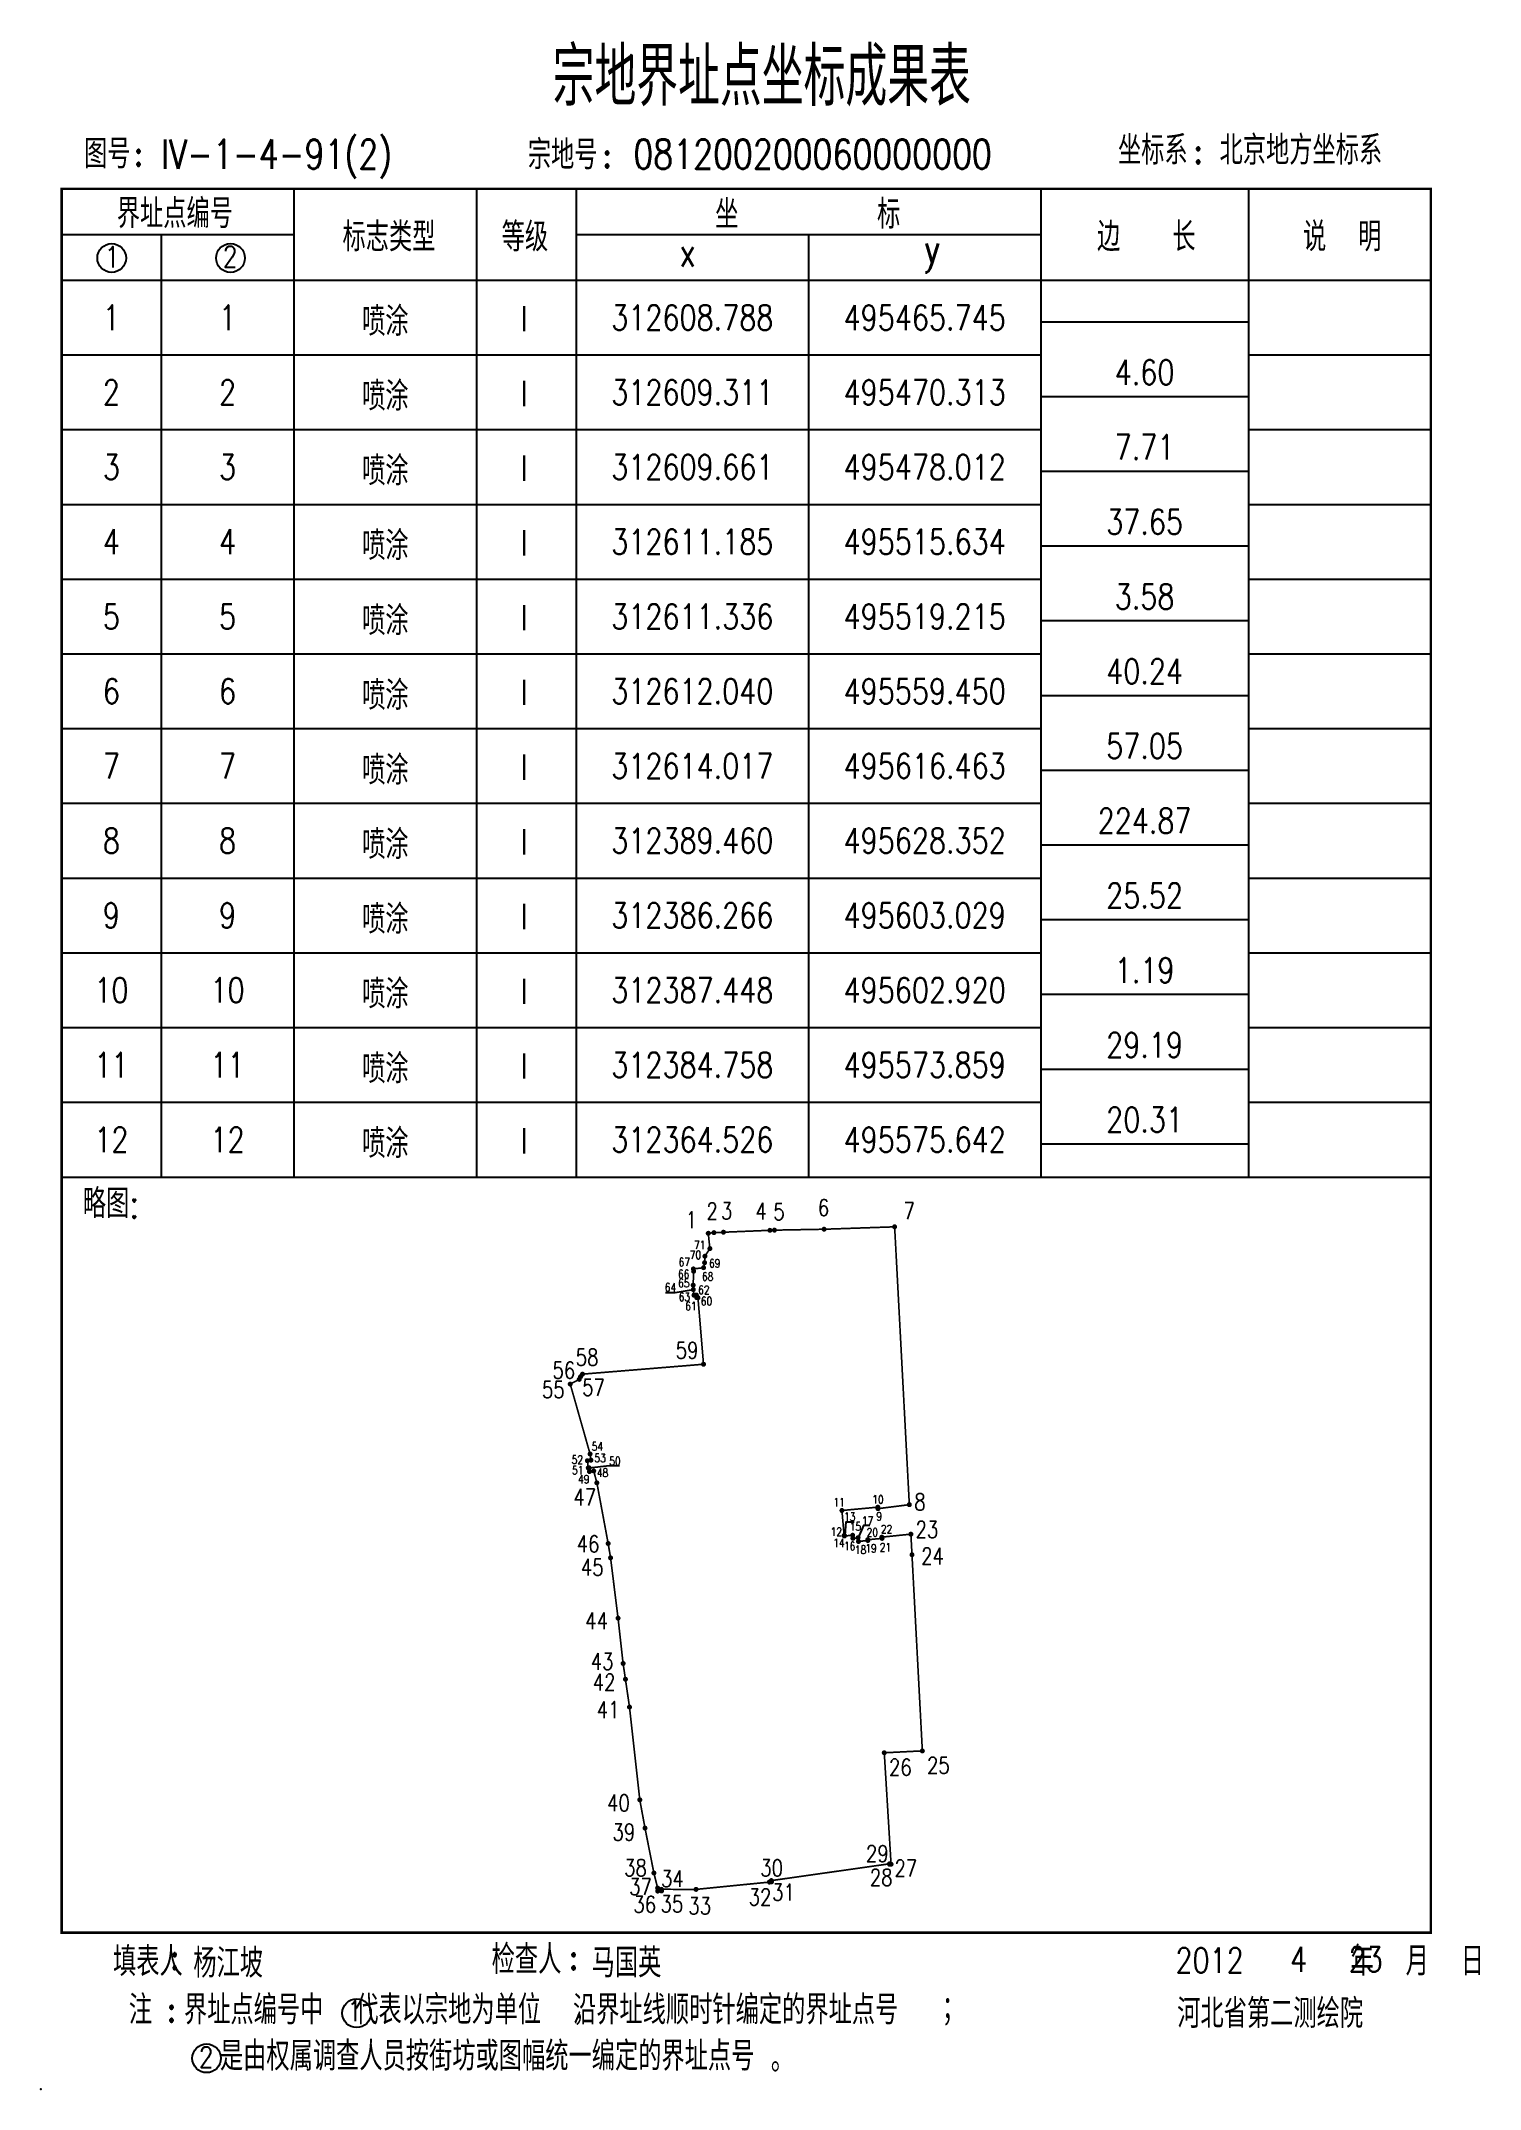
# Model space of a CAD drawing. Extents: x -9390 to -4743, y 24196 to 25839.
# Drawn here: x -6557.4 to -6384, y 24332.9 to 24579.6 of the extents above; entities that cross this region are included whole.
import ezdxf
from ezdxf.enums import TextEntityAlignment as Align

# ---------------------------------------------------------------- set-up
doc = ezdxf.new("R2010")
doc.units = 0
doc.header["$MEASUREMENT"] = 0
doc.layers.get('0').update_dxf_attribs({"linetype": 'CONTINUOUS'})
doc.layers.add('JZD', color=1, linetype='CONTINUOUS')
doc.layers.add('ZJ', color=7, linetype='CONTINUOUS')
doc.styles.add('1', font='romand.shx', dxfattribs={"width": 0.8, "bigfont": 'hzfs.shx'})
doc.styles.add('HZ', font='rs', dxfattribs={"width": 0.8, "bigfont": 'hztxt'})
doc.styles.add('KHZ', font='rd.shx', dxfattribs={"width": 0.8, "bigfont": 'khz.shx'})

msp = doc.modelspace()

# ---------------------------------------------------------------- texts
at = {"color": 7, "linetype": 'CONTINUOUS', "style": 'HZ', "width": 0.8}
for s, p in [('IV-1-4-91(2)', (-6542.9, 24564.19)), ('IV-1-4-91(2)', (-6542.9, 24564.19)), ('081200200060000000', (-6486, 24564.19))]:
    msp.add_text(s, height=3.5, dxfattribs=at).set_placement(p)
for s, height, p in [('1', 3, (-6548.9, 24546.26)), ('1', 3, (-6548.9, 24546.26)), ('1', 3, (-6534.9, 24546.26)), ('1', 3, (-6534.9, 24546.26)), ('312608.788', 3, (-6478.9, 24546.26)), ('312608.788', 3, (-6478.9, 24546.26)), ('495465.745', 3, (-6450.9, 24546.26)), ('495465.745', 3, (-6450.9, 24546.26)), ('4.60', 3, (-6424.4, 24539.66)), ('4.60', 3, (-6424.4, 24539.66)), ('2', 3, (-6548.9, 24537.26)), ('2', 3, (-6548.9, 24537.26)), ('2', 3, (-6534.9, 24537.26)), ('2', 3, (-6534.9, 24537.26)), ('312609.311', 3, (-6478.9, 24537.26)), ('312609.311', 3, (-6478.9, 24537.26)), ('495470.313', 3, (-6450.9, 24537.26)), ('495470.313', 3, (-6450.9, 24537.26)), ('7.71', 3, (-6424.4, 24530.66)), ('7.71', 3, (-6424.4, 24530.66)), ('3', 3, (-6548.9, 24528.26)), ('3', 3, (-6548.9, 24528.26)), ('3', 3, (-6534.9, 24528.26)), ('3', 3, (-6534.9, 24528.26)), ('312609.661', 3, (-6478.9, 24528.26)), ('312609.661', 3, (-6478.9, 24528.26)), ('495478.012', 3, (-6450.9, 24528.26)), ('495478.012', 3, (-6450.9, 24528.26)), ('37.65', 3, (-6424.4, 24521.66)), ('37.65', 3, (-6424.4, 24521.66)), ('4', 3, (-6548.9, 24519.26)), ('4', 3, (-6548.9, 24519.26)), ('4', 3, (-6534.9, 24519.26)), ('4', 3, (-6534.9, 24519.26)), ('312611.185', 3, (-6478.9, 24519.26)), ('312611.185', 3, (-6478.9, 24519.26)), ('495515.634', 3, (-6450.9, 24519.26)), ('495515.634', 3, (-6450.9, 24519.26)), ('3.58', 3, (-6424.4, 24512.66)), ('3.58', 3, (-6424.4, 24512.66)), ('5', 3, (-6548.9, 24510.26)), ('5', 3, (-6548.9, 24510.26)), ('5', 3, (-6534.9, 24510.26)), ('5', 3, (-6534.9, 24510.26)), ('312611.336', 3, (-6478.9, 24510.26)), ('312611.336', 3, (-6478.9, 24510.26)), ('495519.215', 3, (-6450.9, 24510.26)), ('495519.215', 3, (-6450.9, 24510.26)), ('40.24', 3, (-6424.4, 24503.66)), ('40.24', 3, (-6424.4, 24503.66)), ('6', 3, (-6548.9, 24501.26)), ('6', 3, (-6548.9, 24501.26)), ('6', 3, (-6534.9, 24501.26)), ('6', 3, (-6534.9, 24501.26)), ('312612.040', 3, (-6478.9, 24501.26)), ('312612.040', 3, (-6478.9, 24501.26)), ('495559.450', 3, (-6450.9, 24501.26)), ('495559.450', 3, (-6450.9, 24501.26)), ('57.05', 3, (-6424.4, 24494.66)), ('57.05', 3, (-6424.4, 24494.66)), ('7', 3, (-6548.9, 24492.26)), ('7', 3, (-6548.9, 24492.26)), ('7', 3, (-6534.9, 24492.26)), ('7', 3, (-6534.9, 24492.26)), ('312614.017', 3, (-6478.9, 24492.26)), ('312614.017', 3, (-6478.9, 24492.26)), ('495616.463', 3, (-6450.9, 24492.26)), ('495616.463', 3, (-6450.9, 24492.26)), ('224.87', 3, (-6424.4, 24485.66)), ('224.87', 3, (-6424.4, 24485.66)), ('8', 3, (-6548.9, 24483.26)), ('8', 3, (-6548.9, 24483.26)), ('8', 3, (-6534.9, 24483.26)), ('8', 3, (-6534.9, 24483.26)), ('312389.460', 3, (-6478.9, 24483.26)), ('312389.460', 3, (-6478.9, 24483.26)), ('495628.352', 3, (-6450.9, 24483.26)), ('495628.352', 3, (-6450.9, 24483.26)), ('25.52', 3, (-6424.4, 24476.66)), ('25.52', 3, (-6424.4, 24476.66)), ('9', 3, (-6548.9, 24474.26)), ('9', 3, (-6548.9, 24474.26)), ('9', 3, (-6534.9, 24474.26)), ('9', 3, (-6534.9, 24474.26)), ('312386.266', 3, (-6478.9, 24474.26)), ('312386.266', 3, (-6478.9, 24474.26)), ('495603.029', 3, (-6450.9, 24474.26)), ('495603.029', 3, (-6450.9, 24474.26)), ('1.19', 3, (-6424.4, 24467.66)), ('1.19', 3, (-6424.4, 24467.66)), ('10', 3, (-6548.9, 24465.26)), ('10', 3, (-6548.9, 24465.26)), ('10', 3, (-6534.9, 24465.26)), ('10', 3, (-6534.9, 24465.26)), ('312387.448', 3, (-6478.9, 24465.26)), ('312387.448', 3, (-6478.9, 24465.26)), ('495602.920', 3, (-6450.9, 24465.26)), ('495602.920', 3, (-6450.9, 24465.26)), ('29.19', 3, (-6424.4, 24458.66)), ('29.19', 3, (-6424.4, 24458.66)), ('11', 3, (-6548.9, 24456.26)), ('11', 3, (-6548.9, 24456.26)), ('11', 3, (-6534.9, 24456.26)), ('11', 3, (-6534.9, 24456.26)), ('312384.758', 3, (-6478.9, 24456.26)), ('312384.758', 3, (-6478.9, 24456.26)), ('495573.859', 3, (-6450.9, 24456.26)), ('495573.859', 3, (-6450.9, 24456.26)), ('20.31', 3, (-6424.4, 24449.66)), ('20.31', 3, (-6424.4, 24449.66)), ('12', 3, (-6548.9, 24447.26)), ('12', 3, (-6548.9, 24447.26)), ('12', 3, (-6534.9, 24447.26)), ('12', 3, (-6534.9, 24447.26)), ('312364.526', 3, (-6478.9, 24447.26)), ('312364.526', 3, (-6478.9, 24447.26)), ('495575.642', 3, (-6450.9, 24447.26)), ('495575.642', 3, (-6450.9, 24447.26)), ('6', 2, (-6463.09, 24439.07)), ('1', 2, (-6479.02, 24437.6)), ('2', 2, (-6476.51, 24438.65)), ('3', 2, (-6474.76, 24438.68)), ('4', 2, (-6470.62, 24438.64)), ('5', 2, (-6468.45, 24438.58)), ('7', 2, (-6452.77, 24438.68)), ('71', 1, (-6478.01, 24434.56)), ('67', 1, (-6479.86, 24432.51)), ('67', 1, (-6479.86, 24432.51)), ('70', 1, (-6478.52, 24433.38)), ('69', 1, (-6476.2, 24432.36)), ('64', 1, (-6481.53, 24429.47)), ('66', 1, (-6479.94, 24431.07)), ('65', 1, (-6479.92, 24429.99)), ('68', 1, (-6477.05, 24430.77)), ('63', 1, (-6479.85, 24428.32)), ('61', 1, (-6479.07, 24427.21)), ('62', 1, (-6477.51, 24429.16)), ('60', 1, (-6477.19, 24427.81)), ('59', 2, (-6479.53, 24421.89)), ('56', 2, (-6494.38, 24419.49)), ('58', 2, (-6491.58, 24421.06)), ('55', 2, (-6495.65, 24417.16)), ('57', 2, (-6490.8, 24417.42)), ('54', 1, (-6490.34, 24410.31)), ('52', 1, (-6492.75, 24408.72)), ('51', 1, (-6492.72, 24407.45)), ('53', 1, (-6490.01, 24408.93)), ('50', 1, (-6488.23, 24408.55)), ('49', 1, (-6491.98, 24406.37)), ('48', 1, (-6489.72, 24407.14)), ('47', 2, (-6491.87, 24404.21)), ('11', 1, (-6461.22, 24403.6)), ('10', 1, (-6456.53, 24403.93)), ('8', 2, (-6451.47, 24403.64)), ('12', 1, (-6461.55, 24400.04)), ('13', 1, (-6459.93, 24401.84)), ('15', 1, (-6459.24, 24400.68)), ('17', 1, (-6457.78, 24401.37)), ('20', 1, (-6457.21, 24399.97)), ('9', 1, (-6456.38, 24401.89)), ('9', 1, (-6456.38, 24401.89)), ('22', 1, (-6455.49, 24400.35)), ('23', 2, (-6450.63, 24400.31)), ('46', 2, (-6491.46, 24398.58)), ('14', 1, (-6461.23, 24398.7)), ('16', 1, (-6459.94, 24398.31)), ('18', 1, (-6458.63, 24397.88)), ('19', 1, (-6457.37, 24398.04)), ('21', 1, (-6455.63, 24398.17)), ('24', 2, (-6449.95, 24397.1)), ('45', 2, (-6490.96, 24395.76)), ('44', 2, (-6490.43, 24389.32)), ('43', 2, (-6489.77, 24384.43)), ('42', 2, (-6489.53, 24381.91)), ('41', 2, (-6489.05, 24378.6)), ('26', 2, (-6453.83, 24371.68)), ('25', 2, (-6449.25, 24371.91)), ('40', 2, (-6487.8, 24367.38)), ('39', 2, (-6487.15, 24363.86)), ('29', 2, (-6456.61, 24361.27)), ('38', 2, (-6485.75, 24359.58)), ('34', 2, (-6481.3, 24358.26)), ('30', 2, (-6469.34, 24359.56)), ('28', 2, (-6456.14, 24358.41)), ('27', 2, (-6453.16, 24359.51)), ('37', 2, (-6485.14, 24357.3)), ('36', 2, (-6484.63, 24355.17)), ('35', 2, (-6481.36, 24355.22)), ('33', 2, (-6478.01, 24354.98)), ('32', 2, (-6470.74, 24356.05)), ('31', 2, (-6467.91, 24356.62))]:
    msp.add_text(s, height=height, dxfattribs=at).set_placement(p, align=Align.MIDDLE)
at = {"linetype": 'CONTINUOUS', "width": 0.8}
for s, height, style, p in [(':', 3, '1', (-6541.84, 24347.31)), (':', 3, '1', (-6541.84, 24347.31)), ('检查人', 3.5, 'HZ', (-6503.08, 24346.79)), ('检查人', 3.5, 'HZ', (-6503.08, 24346.79)), (':', 3, '1', (-6493.77, 24347.3)), (':', 3, '1', (-6493.77, 24347.3)), ('注  界址点编号中  代表以宗地为单位  沿界址线顺时针编定的界址点号  ', 3.5, 'HZ', (-6546.8, 24340.72)), ('注  界址点编号中  代表以宗地为单位  沿界址线顺时针编定的界址点号  ', 3.5, 'HZ', (-6546.8, 24340.72)), ('；', 3.5, '1', (-6448.84, 24340.89)), ('；', 3.5, '1', (-6448.84, 24340.89)), ('河北省第二测绘院', 3.5, 'HZ', (-6420.47, 24340.28)), ('河北省第二测绘院', 3.5, 'HZ', (-6420.47, 24340.28)), (':', 3, '1', (-6542.23, 24340.99)), (':', 3, '1', (-6542.23, 24340.99)), ('， ', 3.5, '1', (-6493.24, 24340.72)), ('， ', 3.5, '1', (-6493.24, 24340.72)), ('  是由权属调查人员按街坊或图幅统一编定的界址点号  ', 3.5, 'HZ', (-6539.66, 24335.15)), ('  是由权属调查人员按街坊或图幅统一编定的界址点号  ', 3.5, 'HZ', (-6539.66, 24335.15)), ('。', 3.5, '1', (-6469.44, 24334.94)), ('。', 3.5, '1', (-6469.44, 24334.94))]:
    msp.add_text(s, height=height, dxfattribs=dict(at, style=style)).set_placement(p)
at = {"layer": 'ZJ', "linetype": 'CONTINUOUS', "style": 'KHZ'}
msp.add_text('宗地界址点坐标成果表', height=7, dxfattribs=at).set_placement((-6470.53, 24575.63), align=Align.MIDDLE)
msp.add_text('宗地界址点坐标成果表', height=7, dxfattribs=at).set_placement((-6470.53, 24575.63), align=Align.MIDDLE)
at = {"layer": 'ZJ', "linetype": 'CONTINUOUS', "width": 0.8}
for s, height, style, p in [('宗地号 ', 3.5, 'HZ', (-6493.56, 24566.07)), ('宗地号 ', 3.5, 'HZ', (-6493.56, 24566.07)), ('坐标系  北京地方坐标系', 3.5, 'HZ', (-6411.69, 24566.61)), ('坐标系  北京地方坐标系', 3.5, 'HZ', (-6411.69, 24566.61)), ('图号 ', 3.5, 'HZ', (-6548.43, 24566.07)), ('图号 ', 3.5, 'HZ', (-6548.43, 24566.07)), (':', 3, '1', (-6545.64, 24565.99)), (':', 3, '1', (-6545.64, 24565.99)), (':', 3, '1', (-6489.17, 24565.79)), (':', 3, '1', (-6489.17, 24565.79)), (':', 3, '1', (-6417.94, 24566.29)), (':', 3, '1', (-6417.94, 24566.29)), ('界址点编号', 3.5, 'HZ', (-6541.25, 24558.97)), ('界址点编号', 3.5, 'HZ', (-6541.25, 24558.97)), ('坐        标', 3.5, 'HZ', (-6464.99, 24558.88)), ('坐        标', 3.5, 'HZ', (-6464.99, 24558.88)), ('标志类型', 3.5, 'HZ', (-6515.45, 24556.16)), ('标志类型', 3.5, 'HZ', (-6515.45, 24556.16)), ('等级', 3.5, 'HZ', (-6499.07, 24556.16)), ('等级', 3.5, 'HZ', (-6499.07, 24556.16)), ('边   长', 3.5, 'HZ', (-6424.2, 24556.16)), ('边   长', 3.5, 'HZ', (-6424.2, 24556.16)), ('说  明', 3.5, 'HZ', (-6400.59, 24556.16)), ('说  明', 3.5, 'HZ', (-6400.59, 24556.16)), ('略图:', 3.5, 'HZ', (-6548.95, 24439.75)), ('略图:', 3.5, 'HZ', (-6548.95, 24439.75)), ('23', 3, 'HZ', (-6397.75, 24348.56)), ('          年  月  日', 3.5, 'HZ', (-6401.98, 24348.53)), ('          年  月  日', 3.5, 'HZ', (-6401.98, 24348.53))]:
    msp.add_text(s, height=height, dxfattribs=dict(at, style=style)).set_placement(p, align=Align.MIDDLE)
at = {"layer": 'ZJ', "linetype": 'CONTINUOUS', "style": 'HZ', "width": 0.8}
for s, height, p in [('1', 2.5, (-6549.68, 24552.3)), ('1', 2.5, (-6549.68, 24552.3)), ('x', 3.5, (-6480.48, 24552.4)), ('x', 3.5, (-6480.48, 24552.4)), ('y', 3.5, (-6450.94, 24552.85)), ('y', 3.5, (-6450.94, 24552.85)), ('1', 2.5, (-6520.45, 24341.1)), ('1', 2.5, (-6520.45, 24341.1)), ('2', 2.5, (-6538.34, 24335.52)), ('2', 2.5, (-6538.34, 24335.52))]:
    msp.add_text(s, height=height, dxfattribs=at).set_placement(p)
at = {"layer": 'ZJ', "color": 3, "linetype": 'CONTINUOUS', "style": 'HZ', "width": 0.8}
msp.add_text('2', height=2.5, dxfattribs=at).set_placement((-6535.45, 24552.34))
msp.add_text('2', height=2.5, dxfattribs=at).set_placement((-6535.45, 24552.34))
for s, height, p in [('喷涂', 3.5, (-6515.89, 24546)), ('喷涂', 3.5, (-6515.89, 24546)), ('Ⅰ', 3.5, (-6499.16, 24546)), ('Ⅰ', 3.5, (-6499.16, 24546)), ('喷涂', 3.5, (-6515.89, 24537)), ('喷涂', 3.5, (-6515.89, 24537)), ('Ⅰ', 3.5, (-6499.16, 24537)), ('Ⅰ', 3.5, (-6499.16, 24537)), ('喷涂', 3.5, (-6515.89, 24528)), ('喷涂', 3.5, (-6515.89, 24528)), ('Ⅰ', 3.5, (-6499.16, 24528)), ('Ⅰ', 3.5, (-6499.16, 24528)), ('喷涂', 3.5, (-6515.89, 24519)), ('喷涂', 3.5, (-6515.89, 24519)), ('Ⅰ', 3.5, (-6499.16, 24519)), ('Ⅰ', 3.5, (-6499.16, 24519)), ('喷涂', 3.5, (-6515.89, 24509.96)), ('喷涂', 3.5, (-6515.89, 24509.96)), ('Ⅰ', 3.5, (-6499.16, 24510)), ('Ⅰ', 3.5, (-6499.16, 24510)), ('喷涂', 3.5, (-6515.89, 24500.96)), ('喷涂', 3.5, (-6515.89, 24500.96)), ('Ⅰ', 3.5, (-6499.16, 24501)), ('Ⅰ', 3.5, (-6499.16, 24501)), ('喷涂', 3.5, (-6515.89, 24491.96)), ('喷涂', 3.5, (-6515.89, 24491.96)), ('Ⅰ', 3.5, (-6499.16, 24492)), ('Ⅰ', 3.5, (-6499.16, 24492)), ('喷涂', 3.5, (-6515.89, 24483)), ('喷涂', 3.5, (-6515.89, 24483)), ('Ⅰ', 3.5, (-6499.16, 24483)), ('Ⅰ', 3.5, (-6499.16, 24483)), ('喷涂', 3.5, (-6515.89, 24474)), ('喷涂', 3.5, (-6515.89, 24474)), ('Ⅰ', 3.5, (-6499.16, 24474)), ('Ⅰ', 3.5, (-6499.16, 24474)), ('喷涂', 3.5, (-6515.89, 24465)), ('喷涂', 3.5, (-6515.89, 24465)), ('Ⅰ', 3.5, (-6499.16, 24465)), ('Ⅰ', 3.5, (-6499.16, 24465)), ('喷涂', 3.5, (-6515.89, 24456)), ('喷涂', 3.5, (-6515.89, 24456)), ('Ⅰ', 3.5, (-6499.16, 24456)), ('Ⅰ', 3.5, (-6499.16, 24456)), ('喷涂', 3.5, (-6515.89, 24447)), ('喷涂', 3.5, (-6515.89, 24447)), ('Ⅰ', 3.5, (-6499.16, 24447)), ('Ⅰ', 3.5, (-6499.16, 24447)), ('杨江坡', 3.5, (-6534.83, 24348.27)), ('杨江坡', 3.5, (-6534.83, 24348.27)), ('马国英', 3.5, (-6486.83, 24348.31)), ('马国英', 3.5, (-6486.83, 24348.31)), ('2012', 3, (-6416.57, 24348.43)), ('4', 3, (-6405.85, 24348.56))]:
    msp.add_text(s, height=height, dxfattribs=at).set_placement(p, align=Align.MIDDLE)
at = {"layer": 'ZJ', "color": 0, "linetype": 'CONTINUOUS', "style": 'HZ', "width": 0.8}
msp.add_text('填表人         ', height=3.5, dxfattribs=at).set_placement((-6535.86, 24348.46), align=Align.MIDDLE)
msp.add_text('填表人         ', height=3.5, dxfattribs=at).set_placement((-6535.86, 24348.46), align=Align.MIDDLE)

# ---------------------------------------------------------------- linework, layer by layer
at = {"linetype": 'CONTINUOUS', "const_width": 0.3, "flags": 128}
msp.add_lwpolyline([(-6554.9, 24561.76), (-6554.9, 24351.76), (-6389.9, 24351.76), (-6389.9, 24561.76)], close=True, dxfattribs=at)
msp.add_lwpolyline([(-6554.9, 24561.76), (-6554.9, 24351.76), (-6389.9, 24351.76), (-6389.9, 24561.76)], close=True, dxfattribs=at)
at = {"linetype": 'CONTINUOUS', "flags": 128}
for points in [[(-6526.9, 24561.76), (-6526.9, 24442.76)], [(-6526.9, 24561.76), (-6526.9, 24442.76)], [(-6526.9, 24561.76), (-6526.9, 24442.76)], [(-6526.9, 24561.76), (-6526.9, 24442.76)], [(-6504.9, 24561.76), (-6504.9, 24442.76)], [(-6504.9, 24561.76), (-6504.9, 24442.76)], [(-6504.9, 24561.76), (-6504.9, 24442.76)], [(-6504.9, 24561.76), (-6504.9, 24442.76)], [(-6492.9, 24561.76), (-6492.9, 24442.76)], [(-6492.9, 24561.76), (-6492.9, 24442.76)], [(-6492.9, 24561.76), (-6492.9, 24442.76)], [(-6492.9, 24561.76), (-6492.9, 24442.76)], [(-6436.9, 24561.76), (-6436.9, 24442.76)], [(-6436.9, 24561.76), (-6436.9, 24442.76)], [(-6436.9, 24561.76), (-6436.9, 24442.76)], [(-6436.9, 24561.76), (-6436.9, 24442.76)], [(-6411.9, 24561.76), (-6411.9, 24442.76)], [(-6411.9, 24561.76), (-6411.9, 24442.76)], [(-6411.9, 24561.76), (-6411.9, 24442.76)], [(-6411.9, 24561.76), (-6411.9, 24442.76)], [(-6554.9, 24556.26), (-6526.9, 24556.26)], [(-6554.9, 24556.26), (-6526.9, 24556.26)], [(-6542.9, 24556.26), (-6542.9, 24442.76)], [(-6542.9, 24556.26), (-6542.9, 24442.76)], [(-6542.9, 24556.26), (-6542.9, 24442.76)], [(-6542.9, 24556.26), (-6542.9, 24442.76)], [(-6492.9, 24556.26), (-6436.9, 24556.26)], [(-6492.9, 24556.26), (-6436.9, 24556.26)], [(-6464.9, 24556.26), (-6464.9, 24442.76)], [(-6464.9, 24556.26), (-6464.9, 24442.76)], [(-6464.9, 24556.26), (-6464.9, 24442.76)], [(-6464.9, 24556.26), (-6464.9, 24442.76)], [(-6554.9, 24550.76), (-6389.9, 24550.76)], [(-6554.9, 24550.76), (-6389.9, 24550.76)], [(-6436.9, 24545.76), (-6411.9, 24545.76)], [(-6436.9, 24545.76), (-6411.9, 24545.76)], [(-6554.9, 24541.76), (-6436.9, 24541.76)], [(-6554.9, 24541.76), (-6436.9, 24541.76)], [(-6411.9, 24541.76), (-6389.9, 24541.76)], [(-6411.9, 24541.76), (-6389.9, 24541.76)], [(-6436.9, 24536.76), (-6411.9, 24536.76)], [(-6436.9, 24536.76), (-6411.9, 24536.76)], [(-6554.9, 24532.76), (-6436.9, 24532.76)], [(-6554.9, 24532.76), (-6436.9, 24532.76)], [(-6411.9, 24532.76), (-6389.9, 24532.76)], [(-6411.9, 24532.76), (-6389.9, 24532.76)], [(-6436.9, 24527.76), (-6411.9, 24527.76)], [(-6436.9, 24527.76), (-6411.9, 24527.76)], [(-6554.9, 24523.76), (-6436.9, 24523.76)], [(-6554.9, 24523.76), (-6436.9, 24523.76)], [(-6411.9, 24523.76), (-6389.9, 24523.76)], [(-6411.9, 24523.76), (-6389.9, 24523.76)], [(-6436.9, 24518.76), (-6411.9, 24518.76)], [(-6436.9, 24518.76), (-6411.9, 24518.76)], [(-6554.9, 24514.76), (-6436.9, 24514.76)], [(-6554.9, 24514.76), (-6436.9, 24514.76)], [(-6411.9, 24514.76), (-6389.9, 24514.76)], [(-6411.9, 24514.76), (-6389.9, 24514.76)], [(-6436.9, 24509.76), (-6411.9, 24509.76)], [(-6436.9, 24509.76), (-6411.9, 24509.76)], [(-6554.9, 24505.76), (-6436.9, 24505.76)], [(-6554.9, 24505.76), (-6436.9, 24505.76)], [(-6411.9, 24505.76), (-6389.9, 24505.76)], [(-6411.9, 24505.76), (-6389.9, 24505.76)], [(-6436.9, 24500.76), (-6411.9, 24500.76)], [(-6436.9, 24500.76), (-6411.9, 24500.76)], [(-6554.9, 24496.76), (-6436.9, 24496.76)], [(-6554.9, 24496.76), (-6436.9, 24496.76)], [(-6411.9, 24496.76), (-6389.9, 24496.76)], [(-6411.9, 24496.76), (-6389.9, 24496.76)], [(-6436.9, 24491.76), (-6411.9, 24491.76)], [(-6436.9, 24491.76), (-6411.9, 24491.76)], [(-6554.9, 24487.76), (-6436.9, 24487.76)], [(-6554.9, 24487.76), (-6436.9, 24487.76)], [(-6411.9, 24487.76), (-6389.9, 24487.76)], [(-6411.9, 24487.76), (-6389.9, 24487.76)], [(-6436.9, 24482.76), (-6411.9, 24482.76)], [(-6436.9, 24482.76), (-6411.9, 24482.76)], [(-6554.9, 24478.76), (-6436.9, 24478.76)], [(-6554.9, 24478.76), (-6436.9, 24478.76)], [(-6411.9, 24478.76), (-6389.9, 24478.76)], [(-6411.9, 24478.76), (-6389.9, 24478.76)], [(-6436.9, 24473.76), (-6411.9, 24473.76)], [(-6436.9, 24473.76), (-6411.9, 24473.76)], [(-6554.9, 24469.76), (-6436.9, 24469.76)], [(-6554.9, 24469.76), (-6436.9, 24469.76)], [(-6411.9, 24469.76), (-6389.9, 24469.76)], [(-6411.9, 24469.76), (-6389.9, 24469.76)], [(-6436.9, 24464.76), (-6411.9, 24464.76)], [(-6436.9, 24464.76), (-6411.9, 24464.76)], [(-6554.9, 24460.76), (-6436.9, 24460.76)], [(-6554.9, 24460.76), (-6436.9, 24460.76)], [(-6411.9, 24460.76), (-6389.9, 24460.76)], [(-6411.9, 24460.76), (-6389.9, 24460.76)], [(-6436.9, 24455.76), (-6411.9, 24455.76)], [(-6436.9, 24455.76), (-6411.9, 24455.76)], [(-6554.9, 24451.76), (-6436.9, 24451.76)], [(-6554.9, 24451.76), (-6436.9, 24451.76)], [(-6411.9, 24451.76), (-6389.9, 24451.76)], [(-6411.9, 24451.76), (-6389.9, 24451.76)], [(-6436.9, 24446.76), (-6411.9, 24446.76)], [(-6436.9, 24446.76), (-6411.9, 24446.76)], [(-6554.9, 24442.76), (-6389.9, 24442.76)], [(-6554.9, 24442.76), (-6389.9, 24442.76)], [(-6460.47, 24399.64), (-6460.37, 24401.24), (-6459.38, 24401.24)], [(-6457.49, 24400.79), (-6458.27, 24400.79), (-6458.93, 24399.32)]]:
    msp.add_lwpolyline(points, dxfattribs=at)
at = {"color": 7, "linetype": 'CONTINUOUS', "const_width": 0.3, "flags": 128}
for points in [[(-6477.13, 24435.98, 1), (-6476.83, 24435.98, 1)], [(-6477.13, 24435.98, 1), (-6476.83, 24435.98, 1)], [(-6477.13, 24435.98, 1), (-6476.83, 24435.98, 1)], [(-6477.13, 24435.98, 1), (-6476.83, 24435.98, 1)], [(-6476.45, 24436.06, 1), (-6476.15, 24436.06, 1)], [(-6476.45, 24436.06, 1), (-6476.15, 24436.06, 1)], [(-6476.45, 24436.06, 1), (-6476.15, 24436.06, 1)], [(-6476.45, 24436.06, 1), (-6476.15, 24436.06, 1)], [(-6475.3, 24436.11, 1), (-6475, 24436.11, 1)], [(-6475.3, 24436.11, 1), (-6475, 24436.11, 1)], [(-6475.3, 24436.11, 1), (-6475, 24436.11, 1)], [(-6475.3, 24436.11, 1), (-6475, 24436.11, 1)], [(-6469.7, 24436.34, 1), (-6469.4, 24436.34, 1)], [(-6469.7, 24436.34, 1), (-6469.4, 24436.34, 1)], [(-6469.7, 24436.34, 1), (-6469.4, 24436.34, 1)], [(-6469.7, 24436.34, 1), (-6469.4, 24436.34, 1)], [(-6469.16, 24436.36, 1), (-6468.86, 24436.36, 1)], [(-6469.16, 24436.36, 1), (-6468.86, 24436.36, 1)], [(-6469.16, 24436.36, 1), (-6468.86, 24436.36, 1)], [(-6469.16, 24436.36, 1), (-6468.86, 24436.36, 1)], [(-6463.17, 24436.47, 1), (-6462.87, 24436.47, 1)], [(-6463.17, 24436.47, 1), (-6462.87, 24436.47, 1)], [(-6463.17, 24436.47, 1), (-6462.87, 24436.47, 1)], [(-6463.17, 24436.47, 1), (-6462.87, 24436.47, 1)], [(-6454.67, 24436.76, 1), (-6454.37, 24436.76, 1)], [(-6454.67, 24436.76, 1), (-6454.37, 24436.76, 1)], [(-6454.67, 24436.76, 1), (-6454.37, 24436.76, 1)], [(-6454.67, 24436.76, 1), (-6454.37, 24436.76, 1)], [(-6477.57, 24432.44, 1), (-6477.27, 24432.44, 1)], [(-6477.57, 24432.44, 1), (-6477.27, 24432.44, 1)], [(-6477.57, 24432.44, 1), (-6477.27, 24432.44, 1)], [(-6477.57, 24432.44, 1), (-6477.27, 24432.44, 1)], [(-6477.53, 24433.22, 1), (-6477.23, 24433.22, 1)], [(-6477.53, 24433.22, 1), (-6477.23, 24433.22, 1)], [(-6477.53, 24433.22, 1), (-6477.23, 24433.22, 1)], [(-6477.53, 24433.22, 1), (-6477.23, 24433.22, 1)], [(-6476.93, 24434.14, 1), (-6476.63, 24434.14, 1)], [(-6476.93, 24434.14, 1), (-6476.63, 24434.14, 1)], [(-6476.93, 24434.14, 1), (-6476.63, 24434.14, 1)], [(-6476.93, 24434.14, 1), (-6476.63, 24434.14, 1)], [(-6478.95, 24429.73, 1), (-6478.65, 24429.73, 1)], [(-6478.95, 24429.73, 1), (-6478.65, 24429.73, 1)], [(-6478.95, 24429.73, 1), (-6478.65, 24429.73, 1)], [(-6478.95, 24429.73, 1), (-6478.65, 24429.73, 1)], [(-6478.92, 24431.69, 1), (-6478.62, 24431.69, 1)], [(-6478.92, 24431.69, 1), (-6478.62, 24431.69, 1)], [(-6478.92, 24431.69, 1), (-6478.62, 24431.69, 1)], [(-6478.92, 24431.69, 1), (-6478.62, 24431.69, 1)], [(-6478.89, 24431.41, 1), (-6478.59, 24431.41, 1)], [(-6478.89, 24431.41, 1), (-6478.59, 24431.41, 1)], [(-6478.89, 24431.41, 1), (-6478.59, 24431.41, 1)], [(-6478.89, 24431.41, 1), (-6478.59, 24431.41, 1)], [(-6477.7, 24431.84, 1), (-6477.4, 24431.84, 1)], [(-6477.7, 24431.84, 1), (-6477.4, 24431.84, 1)], [(-6477.7, 24431.84, 1), (-6477.4, 24431.84, 1)], [(-6477.7, 24431.84, 1), (-6477.4, 24431.84, 1)], [(-6478.93, 24429.2, 1), (-6478.63, 24429.2, 1)], [(-6478.93, 24429.2, 1), (-6478.63, 24429.2, 1)], [(-6478.93, 24429.2, 1), (-6478.63, 24429.2, 1)], [(-6478.93, 24429.2, 1), (-6478.63, 24429.2, 1)], [(-6478.85, 24428.53, 1), (-6478.55, 24428.53, 1)], [(-6478.85, 24428.53, 1), (-6478.55, 24428.53, 1)], [(-6478.85, 24428.53, 1), (-6478.55, 24428.53, 1)], [(-6478.85, 24428.53, 1), (-6478.55, 24428.53, 1)], [(-6478.56, 24428.55, 1), (-6478.26, 24428.55, 1)], [(-6478.56, 24428.55, 1), (-6478.26, 24428.55, 1)], [(-6478.56, 24428.55, 1), (-6478.26, 24428.55, 1)], [(-6478.56, 24428.55, 1), (-6478.26, 24428.55, 1)], [(-6478.52, 24428.23, 1), (-6478.22, 24428.23, 1)], [(-6478.52, 24428.23, 1), (-6478.22, 24428.23, 1)], [(-6478.52, 24428.23, 1), (-6478.22, 24428.23, 1)], [(-6478.52, 24428.23, 1), (-6478.22, 24428.23, 1)], [(-6478.37, 24428.22, 1), (-6478.07, 24428.22, 1)], [(-6478.37, 24428.22, 1), (-6478.07, 24428.22, 1)], [(-6478.37, 24428.22, 1), (-6478.07, 24428.22, 1)], [(-6478.37, 24428.22, 1), (-6478.07, 24428.22, 1)], [(-6477.7, 24420.21, 1), (-6477.4, 24420.21, 1)], [(-6477.7, 24420.21, 1), (-6477.4, 24420.21, 1)], [(-6477.7, 24420.21, 1), (-6477.4, 24420.21, 1)], [(-6477.7, 24420.21, 1), (-6477.4, 24420.21, 1)], [(-6493.76, 24417.82, 1), (-6493.46, 24417.82, 1)], [(-6493.76, 24417.82, 1), (-6493.46, 24417.82, 1)], [(-6493.76, 24417.82, 1), (-6493.46, 24417.82, 1)], [(-6493.76, 24417.82, 1), (-6493.46, 24417.82, 1)], [(-6492.68, 24418.39, 1), (-6492.38, 24418.39, 1)], [(-6492.68, 24418.39, 1), (-6492.38, 24418.39, 1)], [(-6492.68, 24418.39, 1), (-6492.38, 24418.39, 1)], [(-6492.68, 24418.39, 1), (-6492.38, 24418.39, 1)], [(-6492.52, 24418.71, 1), (-6492.22, 24418.71, 1)], [(-6492.52, 24418.71, 1), (-6492.22, 24418.71, 1)], [(-6492.52, 24418.71, 1), (-6492.22, 24418.71, 1)], [(-6492.52, 24418.71, 1), (-6492.22, 24418.71, 1)], [(-6492.28, 24419.02, 1), (-6491.98, 24419.02, 1)], [(-6492.28, 24419.02, 1), (-6491.98, 24419.02, 1)], [(-6492.28, 24419.02, 1), (-6491.98, 24419.02, 1)], [(-6492.28, 24419.02, 1), (-6491.98, 24419.02, 1)], [(-6491.69, 24408.59, 1), (-6491.39, 24408.59, 1)], [(-6491.69, 24408.59, 1), (-6491.39, 24408.59, 1)], [(-6491.69, 24408.59, 1), (-6491.39, 24408.59, 1)], [(-6491.69, 24408.59, 1), (-6491.39, 24408.59, 1)], [(-6491.59, 24407.73, 1), (-6491.29, 24407.73, 1)], [(-6491.59, 24407.73, 1), (-6491.29, 24407.73, 1)], [(-6491.59, 24407.73, 1), (-6491.29, 24407.73, 1)], [(-6491.59, 24407.73, 1), (-6491.29, 24407.73, 1)], [(-6491.5, 24407.74, 1), (-6491.2, 24407.74, 1)], [(-6491.5, 24407.74, 1), (-6491.2, 24407.74, 1)], [(-6491.5, 24407.74, 1), (-6491.2, 24407.74, 1)], [(-6491.5, 24407.74, 1), (-6491.2, 24407.74, 1)], [(-6491.37, 24409.41, 1), (-6491.07, 24409.41, 1)], [(-6491.37, 24409.41, 1), (-6491.07, 24409.41, 1)], [(-6491.37, 24409.41, 1), (-6491.07, 24409.41, 1)], [(-6491.37, 24409.41, 1), (-6491.07, 24409.41, 1)], [(-6491.26, 24408.66, 1), (-6490.96, 24408.66, 1)], [(-6491.26, 24408.66, 1), (-6490.96, 24408.66, 1)], [(-6491.26, 24408.66, 1), (-6490.96, 24408.66, 1)], [(-6491.26, 24408.66, 1), (-6490.96, 24408.66, 1)], [(-6491.45, 24407.29, 1), (-6491.15, 24407.29, 1)], [(-6491.45, 24407.29, 1), (-6491.15, 24407.29, 1)], [(-6491.45, 24407.29, 1), (-6491.15, 24407.29, 1)], [(-6491.45, 24407.29, 1), (-6491.15, 24407.29, 1)], [(-6490.93, 24407.36, 1), (-6490.63, 24407.36, 1)], [(-6490.93, 24407.36, 1), (-6490.63, 24407.36, 1)], [(-6490.93, 24407.36, 1), (-6490.63, 24407.36, 1)], [(-6490.93, 24407.36, 1), (-6490.63, 24407.36, 1)], [(-6490.55, 24405.93, 1), (-6490.25, 24405.93, 1)], [(-6490.55, 24405.93, 1), (-6490.25, 24405.93, 1)], [(-6490.55, 24405.93, 1), (-6490.25, 24405.93, 1)], [(-6490.55, 24405.93, 1), (-6490.25, 24405.93, 1)], [(-6461.02, 24402.6, 1), (-6460.72, 24402.6, 1)], [(-6461.02, 24402.6, 1), (-6460.72, 24402.6, 1)], [(-6461.02, 24402.6, 1), (-6460.72, 24402.6, 1)], [(-6461.02, 24402.6, 1), (-6460.72, 24402.6, 1)], [(-6456.69, 24403, 1), (-6456.39, 24403, 1)], [(-6456.69, 24403, 1), (-6456.39, 24403, 1)], [(-6456.69, 24403, 1), (-6456.39, 24403, 1)], [(-6456.69, 24403, 1), (-6456.39, 24403, 1)], [(-6456.68, 24402.82, 1), (-6456.38, 24402.82, 1)], [(-6456.68, 24402.82, 1), (-6456.38, 24402.82, 1)], [(-6456.68, 24402.82, 1), (-6456.38, 24402.82, 1)], [(-6456.68, 24402.82, 1), (-6456.38, 24402.82, 1)], [(-6452.9, 24403.3, 1), (-6452.6, 24403.3, 1)], [(-6452.9, 24403.3, 1), (-6452.6, 24403.3, 1)], [(-6452.9, 24403.3, 1), (-6452.6, 24403.3, 1)], [(-6452.9, 24403.3, 1), (-6452.6, 24403.3, 1)], [(-6489.19, 24398.62, 1), (-6488.89, 24398.62, 1)], [(-6489.19, 24398.62, 1), (-6488.89, 24398.62, 1)], [(-6489.19, 24398.62, 1), (-6488.89, 24398.62, 1)], [(-6489.19, 24398.62, 1), (-6488.89, 24398.62, 1)], [(-6460.76, 24399.58, 1), (-6460.46, 24399.58, 1)], [(-6460.76, 24399.58, 1), (-6460.46, 24399.58, 1)], [(-6460.76, 24399.58, 1), (-6460.46, 24399.58, 1)], [(-6460.76, 24399.58, 1), (-6460.46, 24399.58, 1)], [(-6460.72, 24399.59, 1), (-6460.42, 24399.59, 1)], [(-6460.72, 24399.59, 1), (-6460.42, 24399.59, 1)], [(-6460.72, 24399.59, 1), (-6460.42, 24399.59, 1)], [(-6460.72, 24399.59, 1), (-6460.42, 24399.59, 1)], [(-6460.72, 24399.53, 1), (-6460.42, 24399.53, 1)], [(-6460.72, 24399.53, 1), (-6460.42, 24399.53, 1)], [(-6460.72, 24399.53, 1), (-6460.42, 24399.53, 1)], [(-6460.72, 24399.53, 1), (-6460.42, 24399.53, 1)], [(-6459.73, 24399.62, 1), (-6459.43, 24399.62, 1)], [(-6459.73, 24399.62, 1), (-6459.43, 24399.62, 1)], [(-6459.73, 24399.62, 1), (-6459.43, 24399.62, 1)], [(-6459.73, 24399.62, 1), (-6459.43, 24399.62, 1)], [(-6459.7, 24399.25, 1), (-6459.4, 24399.25, 1)], [(-6459.7, 24399.25, 1), (-6459.4, 24399.25, 1)], [(-6459.7, 24399.25, 1), (-6459.4, 24399.25, 1)], [(-6459.7, 24399.25, 1), (-6459.4, 24399.25, 1)], [(-6459.08, 24399.32, 1), (-6458.78, 24399.32, 1)], [(-6459.08, 24399.32, 1), (-6458.78, 24399.32, 1)], [(-6459.08, 24399.32, 1), (-6458.78, 24399.32, 1)], [(-6459.08, 24399.32, 1), (-6458.78, 24399.32, 1)], [(-6459.02, 24398.87, 1), (-6458.72, 24398.87, 1)], [(-6459.02, 24398.87, 1), (-6458.72, 24398.87, 1)], [(-6459.02, 24398.87, 1), (-6458.72, 24398.87, 1)], [(-6459.02, 24398.87, 1), (-6458.72, 24398.87, 1)], [(-6457.91, 24399.08, 1), (-6457.61, 24399.08, 1)], [(-6457.91, 24399.08, 1), (-6457.61, 24399.08, 1)], [(-6457.91, 24399.08, 1), (-6457.61, 24399.08, 1)], [(-6457.91, 24399.08, 1), (-6457.61, 24399.08, 1)], [(-6457.9, 24398.99, 1), (-6457.6, 24398.99, 1)], [(-6457.9, 24398.99, 1), (-6457.6, 24398.99, 1)], [(-6457.9, 24398.99, 1), (-6457.6, 24398.99, 1)], [(-6457.9, 24398.99, 1), (-6457.6, 24398.99, 1)], [(-6456.21, 24399.39, 1), (-6455.91, 24399.39, 1)], [(-6456.21, 24399.39, 1), (-6455.91, 24399.39, 1)], [(-6456.21, 24399.39, 1), (-6455.91, 24399.39, 1)], [(-6456.21, 24399.39, 1), (-6455.91, 24399.39, 1)], [(-6456.19, 24399.24, 1), (-6455.89, 24399.24, 1)], [(-6456.19, 24399.24, 1), (-6455.89, 24399.24, 1)], [(-6456.19, 24399.24, 1), (-6455.89, 24399.24, 1)], [(-6456.19, 24399.24, 1), (-6455.89, 24399.24, 1)], [(-6452.71, 24399.75, 1), (-6452.41, 24399.75, 1)], [(-6452.71, 24399.75, 1), (-6452.41, 24399.75, 1)], [(-6452.71, 24399.75, 1), (-6452.41, 24399.75, 1)], [(-6452.71, 24399.75, 1), (-6452.41, 24399.75, 1)], [(-6488.9, 24396.9, 1), (-6488.6, 24396.9, 1)], [(-6488.9, 24396.9, 1), (-6488.6, 24396.9, 1)], [(-6488.9, 24396.9, 1), (-6488.6, 24396.9, 1)], [(-6488.9, 24396.9, 1), (-6488.6, 24396.9, 1)], [(-6452.58, 24397.27, 1), (-6452.28, 24397.27, 1)], [(-6452.58, 24397.27, 1), (-6452.28, 24397.27, 1)], [(-6452.58, 24397.27, 1), (-6452.28, 24397.27, 1)], [(-6452.58, 24397.27, 1), (-6452.28, 24397.27, 1)], [(-6488, 24389.63, 1), (-6487.7, 24389.63, 1)], [(-6488, 24389.63, 1), (-6487.7, 24389.63, 1)], [(-6488, 24389.63, 1), (-6487.7, 24389.63, 1)], [(-6488, 24389.63, 1), (-6487.7, 24389.63, 1)], [(-6487.39, 24384.18, 1), (-6487.09, 24384.18, 1)], [(-6487.39, 24384.18, 1), (-6487.09, 24384.18, 1)], [(-6487.39, 24384.18, 1), (-6487.09, 24384.18, 1)], [(-6487.39, 24384.18, 1), (-6487.09, 24384.18, 1)], [(-6487.11, 24382.28, 1), (-6486.81, 24382.28, 1)], [(-6487.11, 24382.28, 1), (-6486.81, 24382.28, 1)], [(-6487.11, 24382.28, 1), (-6486.81, 24382.28, 1)], [(-6487.11, 24382.28, 1), (-6486.81, 24382.28, 1)], [(-6486.62, 24378.93, 1), (-6486.32, 24378.93, 1)], [(-6486.62, 24378.93, 1), (-6486.32, 24378.93, 1)], [(-6486.62, 24378.93, 1), (-6486.32, 24378.93, 1)], [(-6486.62, 24378.93, 1), (-6486.32, 24378.93, 1)], [(-6455.92, 24373.42, 1), (-6455.62, 24373.42, 1)], [(-6455.92, 24373.42, 1), (-6455.62, 24373.42, 1)], [(-6455.92, 24373.42, 1), (-6455.62, 24373.42, 1)], [(-6455.92, 24373.42, 1), (-6455.62, 24373.42, 1)], [(-6451.33, 24373.65, 1), (-6451.03, 24373.65, 1)], [(-6451.33, 24373.65, 1), (-6451.03, 24373.65, 1)], [(-6451.33, 24373.65, 1), (-6451.03, 24373.65, 1)], [(-6451.33, 24373.65, 1), (-6451.03, 24373.65, 1)], [(-6485.38, 24367.76, 1), (-6485.08, 24367.76, 1)], [(-6485.38, 24367.76, 1), (-6485.08, 24367.76, 1)], [(-6485.38, 24367.76, 1), (-6485.08, 24367.76, 1)], [(-6485.38, 24367.76, 1), (-6485.08, 24367.76, 1)], [(-6484.75, 24364.35, 1), (-6484.45, 24364.35, 1)], [(-6484.75, 24364.35, 1), (-6484.45, 24364.35, 1)], [(-6484.75, 24364.35, 1), (-6484.45, 24364.35, 1)], [(-6484.75, 24364.35, 1), (-6484.45, 24364.35, 1)], [(-6483.68, 24358.94, 1), (-6483.38, 24358.94, 1)], [(-6483.68, 24358.94, 1), (-6483.38, 24358.94, 1)], [(-6483.68, 24358.94, 1), (-6483.38, 24358.94, 1)], [(-6483.68, 24358.94, 1), (-6483.38, 24358.94, 1)], [(-6455.29, 24360.05, 1), (-6454.99, 24360.05, 1)], [(-6455.29, 24360.05, 1), (-6454.99, 24360.05, 1)], [(-6455.29, 24360.05, 1), (-6454.99, 24360.05, 1)], [(-6455.29, 24360.05, 1), (-6454.99, 24360.05, 1)], [(-6455.27, 24359.99, 1), (-6454.97, 24359.99, 1)], [(-6455.27, 24359.99, 1), (-6454.97, 24359.99, 1)], [(-6455.27, 24359.99, 1), (-6454.97, 24359.99, 1)], [(-6455.27, 24359.99, 1), (-6454.97, 24359.99, 1)], [(-6455.1, 24360, 1), (-6454.8, 24360, 1)], [(-6455.1, 24360, 1), (-6454.8, 24360, 1)], [(-6455.1, 24360, 1), (-6454.8, 24360, 1)], [(-6455.1, 24360, 1), (-6454.8, 24360, 1)], [(-6483.23, 24357.13, 1), (-6482.93, 24357.13, 1)], [(-6483.23, 24357.13, 1), (-6482.93, 24357.13, 1)], [(-6483.23, 24357.13, 1), (-6482.93, 24357.13, 1)], [(-6483.23, 24357.13, 1), (-6482.93, 24357.13, 1)], [(-6483.22, 24356.76, 1), (-6482.92, 24356.76, 1)], [(-6483.22, 24356.76, 1), (-6482.92, 24356.76, 1)], [(-6483.22, 24356.76, 1), (-6482.92, 24356.76, 1)], [(-6483.22, 24356.76, 1), (-6482.92, 24356.76, 1)], [(-6482.77, 24356.98, 1), (-6482.47, 24356.98, 1)], [(-6482.77, 24356.98, 1), (-6482.47, 24356.98, 1)], [(-6482.77, 24356.98, 1), (-6482.47, 24356.98, 1)], [(-6482.77, 24356.98, 1), (-6482.47, 24356.98, 1)], [(-6482.76, 24356.78, 1), (-6482.46, 24356.78, 1)], [(-6482.76, 24356.78, 1), (-6482.46, 24356.78, 1)], [(-6482.76, 24356.78, 1), (-6482.46, 24356.78, 1)], [(-6482.76, 24356.78, 1), (-6482.46, 24356.78, 1)], [(-6478.6, 24356.97, 1), (-6478.3, 24356.97, 1)], [(-6478.6, 24356.97, 1), (-6478.3, 24356.97, 1)], [(-6478.6, 24356.97, 1), (-6478.3, 24356.97, 1)], [(-6478.6, 24356.97, 1), (-6478.3, 24356.97, 1)], [(-6469.76, 24357.85, 1), (-6469.46, 24357.85, 1)], [(-6469.76, 24357.85, 1), (-6469.46, 24357.85, 1)], [(-6469.76, 24357.85, 1), (-6469.46, 24357.85, 1)], [(-6469.76, 24357.85, 1), (-6469.46, 24357.85, 1)], [(-6469.53, 24358.03, 1), (-6469.23, 24358.03, 1)], [(-6469.53, 24358.03, 1), (-6469.23, 24358.03, 1)], [(-6469.53, 24358.03, 1), (-6469.23, 24358.03, 1)], [(-6469.53, 24358.03, 1), (-6469.23, 24358.03, 1)], [(-6469.51, 24357.88, 1), (-6469.21, 24357.88, 1)], [(-6469.51, 24357.88, 1), (-6469.21, 24357.88, 1)], [(-6469.51, 24357.88, 1), (-6469.21, 24357.88, 1)], [(-6469.51, 24357.88, 1), (-6469.21, 24357.88, 1)]]:
    msp.add_lwpolyline(points, format="xyb", close=True, dxfattribs=at)
at = {"color": 7, "linetype": 'CONTINUOUS', "const_width": 0.2, "flags": 128}
for points in [[(-6476.98, 24435.98), (-6476.3, 24436.06)], [(-6476.98, 24435.98), (-6476.3, 24436.06)], [(-6476.78, 24434.14), (-6476.98, 24435.98)], [(-6476.78, 24434.14), (-6476.98, 24435.98)], [(-6476.3, 24436.06), (-6475.15, 24436.11)], [(-6476.3, 24436.06), (-6475.15, 24436.11)], [(-6475.15, 24436.11), (-6469.55, 24436.34)], [(-6475.15, 24436.11), (-6469.55, 24436.34)], [(-6469.55, 24436.34), (-6469.01, 24436.36)], [(-6469.55, 24436.34), (-6469.01, 24436.36)], [(-6469.01, 24436.36), (-6463.02, 24436.47)], [(-6469.01, 24436.36), (-6463.02, 24436.47)], [(-6463.02, 24436.47), (-6454.52, 24436.76)], [(-6463.02, 24436.47), (-6454.52, 24436.76)], [(-6454.52, 24436.76), (-6452.75, 24403.3)], [(-6454.52, 24436.76), (-6452.75, 24403.3)], [(-6477.55, 24431.84), (-6477.42, 24432.44)], [(-6477.55, 24431.84), (-6477.42, 24432.44)], [(-6477.42, 24432.44), (-6477.38, 24433.22)], [(-6477.42, 24432.44), (-6477.38, 24433.22)], [(-6477.38, 24433.22), (-6476.78, 24434.14)], [(-6477.38, 24433.22), (-6476.78, 24434.14)], [(-6478.8, 24429.73), (-6478.74, 24431.41)], [(-6478.8, 24429.73), (-6478.74, 24431.41)], [(-6478.77, 24431.69), (-6477.55, 24431.84)], [(-6478.77, 24431.69), (-6477.55, 24431.84)], [(-6478.74, 24431.41), (-6478.77, 24431.69)], [(-6478.74, 24431.41), (-6478.77, 24431.69)], [(-6478.78, 24429.2), (-6478.8, 24429.73)], [(-6478.78, 24429.2), (-6478.8, 24429.73)], [(-6478.7, 24428.53), (-6478.78, 24429.2)], [(-6478.7, 24428.53), (-6478.78, 24429.2)], [(-6478.41, 24428.55), (-6478.7, 24428.53)], [(-6478.41, 24428.55), (-6478.7, 24428.53)], [(-6478.37, 24428.23), (-6478.41, 24428.55)], [(-6478.37, 24428.23), (-6478.41, 24428.55)], [(-6478.22, 24428.22), (-6478.37, 24428.23)], [(-6478.22, 24428.22), (-6478.37, 24428.23)], [(-6477.55, 24420.21), (-6478.22, 24428.22)], [(-6477.55, 24420.21), (-6478.22, 24428.22)], [(-6492.13, 24419.02), (-6477.55, 24420.21)], [(-6492.13, 24419.02), (-6477.55, 24420.21)], [(-6493.61, 24417.82), (-6492.53, 24418.39)], [(-6493.61, 24417.82), (-6492.53, 24418.39)], [(-6491.22, 24409.41), (-6493.61, 24417.82)], [(-6491.22, 24409.41), (-6493.61, 24417.82)], [(-6492.53, 24418.39), (-6492.37, 24418.71)], [(-6492.53, 24418.39), (-6492.37, 24418.71)], [(-6492.37, 24418.71), (-6492.13, 24419.02)], [(-6492.37, 24418.71), (-6492.13, 24419.02)], [(-6491.54, 24408.59), (-6491.11, 24408.66)], [(-6491.54, 24408.59), (-6491.11, 24408.66)], [(-6491.44, 24407.73), (-6491.54, 24408.59)], [(-6491.44, 24407.73), (-6491.54, 24408.59)], [(-6491.35, 24407.74), (-6491.44, 24407.73)], [(-6491.35, 24407.74), (-6491.44, 24407.73)], [(-6491.3, 24407.29), (-6491.35, 24407.74)], [(-6491.3, 24407.29), (-6491.35, 24407.74)], [(-6491.11, 24408.66), (-6491.22, 24409.41)], [(-6491.11, 24408.66), (-6491.22, 24409.41)], [(-6490.78, 24407.36), (-6491.3, 24407.29)], [(-6490.78, 24407.36), (-6491.3, 24407.29)], [(-6490.4, 24405.93), (-6490.78, 24407.36)], [(-6490.4, 24405.93), (-6490.78, 24407.36)], [(-6489.04, 24398.62), (-6490.4, 24405.93)], [(-6489.04, 24398.62), (-6490.4, 24405.93)], [(-6456.54, 24403), (-6460.87, 24402.6)], [(-6456.54, 24403), (-6460.87, 24402.6)], [(-6456.53, 24402.82), (-6456.54, 24403)], [(-6456.53, 24402.82), (-6456.54, 24403)], [(-6452.75, 24403.3), (-6456.53, 24402.82)], [(-6452.75, 24403.3), (-6456.53, 24402.82)], [(-6460.87, 24402.6), (-6460.61, 24399.58)], [(-6460.87, 24402.6), (-6460.61, 24399.58)], [(-6488.75, 24396.9), (-6489.04, 24398.62)], [(-6488.75, 24396.9), (-6489.04, 24398.62)], [(-6460.61, 24399.58), (-6460.57, 24399.59)], [(-6460.61, 24399.58), (-6460.57, 24399.59)], [(-6460.57, 24399.53), (-6459.58, 24399.62)], [(-6460.57, 24399.53), (-6459.58, 24399.62)], [(-6460.57, 24399.59), (-6460.57, 24399.53)], [(-6460.57, 24399.59), (-6460.57, 24399.53)], [(-6459.58, 24399.62), (-6459.55, 24399.25)], [(-6459.58, 24399.62), (-6459.55, 24399.25)], [(-6459.55, 24399.25), (-6458.93, 24399.32)], [(-6459.55, 24399.25), (-6458.93, 24399.32)], [(-6458.93, 24399.32), (-6458.87, 24398.87)], [(-6458.93, 24399.32), (-6458.87, 24398.87)], [(-6458.87, 24398.87), (-6457.75, 24398.99)], [(-6458.87, 24398.87), (-6457.75, 24398.99)], [(-6457.76, 24399.08), (-6456.04, 24399.24)], [(-6457.76, 24399.08), (-6456.04, 24399.24)], [(-6457.75, 24398.99), (-6457.76, 24399.08)], [(-6457.75, 24398.99), (-6457.76, 24399.08)], [(-6456.06, 24399.39), (-6452.56, 24399.75)], [(-6456.06, 24399.39), (-6452.56, 24399.75)], [(-6456.04, 24399.24), (-6456.06, 24399.39)], [(-6456.04, 24399.24), (-6456.06, 24399.39)], [(-6452.56, 24399.75), (-6452.43, 24397.27)], [(-6452.56, 24399.75), (-6452.43, 24397.27)], [(-6487.85, 24389.63), (-6488.75, 24396.9)], [(-6487.85, 24389.63), (-6488.75, 24396.9)], [(-6452.43, 24397.27), (-6451.18, 24373.65)], [(-6452.43, 24397.27), (-6451.18, 24373.65)], [(-6487.24, 24384.18), (-6487.85, 24389.63)], [(-6487.24, 24384.18), (-6487.85, 24389.63)], [(-6486.96, 24382.28), (-6487.24, 24384.18)], [(-6486.96, 24382.28), (-6487.24, 24384.18)], [(-6486.47, 24378.93), (-6486.96, 24382.28)], [(-6486.47, 24378.93), (-6486.96, 24382.28)], [(-6485.23, 24367.76), (-6486.47, 24378.93)], [(-6485.23, 24367.76), (-6486.47, 24378.93)], [(-6451.18, 24373.65), (-6455.77, 24373.42)], [(-6451.18, 24373.65), (-6455.77, 24373.42)], [(-6455.77, 24373.42), (-6454.95, 24360)], [(-6455.77, 24373.42), (-6454.95, 24360)], [(-6484.6, 24364.35), (-6485.23, 24367.76)], [(-6484.6, 24364.35), (-6485.23, 24367.76)], [(-6483.53, 24358.94), (-6484.6, 24364.35)], [(-6483.53, 24358.94), (-6484.6, 24364.35)], [(-6483.08, 24357.13), (-6483.53, 24358.94)], [(-6483.08, 24357.13), (-6483.53, 24358.94)], [(-6455.14, 24360.05), (-6469.38, 24358.03)], [(-6455.14, 24360.05), (-6469.38, 24358.03)], [(-6455.12, 24359.99), (-6455.14, 24360.05)], [(-6455.12, 24359.99), (-6455.14, 24360.05)], [(-6454.95, 24360), (-6455.12, 24359.99)], [(-6454.95, 24360), (-6455.12, 24359.99)], [(-6483.07, 24356.76), (-6483.08, 24357.13)], [(-6483.07, 24356.76), (-6483.08, 24357.13)], [(-6482.61, 24356.78), (-6483.07, 24356.76)], [(-6482.61, 24356.78), (-6483.07, 24356.76)], [(-6478.45, 24356.97), (-6482.62, 24356.98)], [(-6482.62, 24356.98), (-6482.61, 24356.78)], [(-6478.45, 24356.97), (-6482.62, 24356.98)], [(-6482.62, 24356.98), (-6482.61, 24356.78)], [(-6469.61, 24357.85), (-6478.45, 24356.97)], [(-6469.61, 24357.85), (-6478.45, 24356.97)], [(-6469.36, 24357.88), (-6469.61, 24357.85)], [(-6469.36, 24357.88), (-6469.61, 24357.85)], [(-6469.38, 24358.03), (-6469.36, 24357.88)], [(-6469.38, 24358.03), (-6469.36, 24357.88)]]:
    msp.add_lwpolyline(points, dxfattribs=at)
at = {"linetype": 'CONTINUOUS'}
msp.add_point((-6557.39, 24332.93), dxfattribs=at)
msp.add_point((-6557.39, 24332.93), dxfattribs=at)
at = {"layer": 'JZD', "linetype": 'CONTINUOUS', "flags": 128}
for points in [[(-6482.15, 24428.85), (-6480.98, 24428.85), (-6478.78, 24429.2)], [(-6491.35, 24407.74), (-6488.88, 24408), (-6487.67, 24408)]]:
    msp.add_lwpolyline(points, dxfattribs=at)
at = {"layer": 'ZJ', "linetype": 'CONTINUOUS'}
for centre in [(-6548.86, 24553.43), (-6548.86, 24553.43), (-6519.35, 24342.06), (-6519.35, 24342.06), (-6537.43, 24336.63), (-6537.43, 24336.63)]:
    msp.add_circle(centre, 1.73, dxfattribs=at)
at = {"layer": 'ZJ', "color": 3, "linetype": 'CONTINUOUS'}
msp.add_circle((-6534.55, 24553.43), 1.73, dxfattribs=at)
msp.add_circle((-6534.55, 24553.43), 1.73, dxfattribs=at)

msp.set_redraw_order([(e.dxf.handle, doc.entitydb.next_handle()) for e in msp.query("TEXT MTEXT ATTDEF DIMENSION ARC_DIMENSION")])  # texts and dimensions are drawn at this point

doc.saveas('drawing.dxf')
